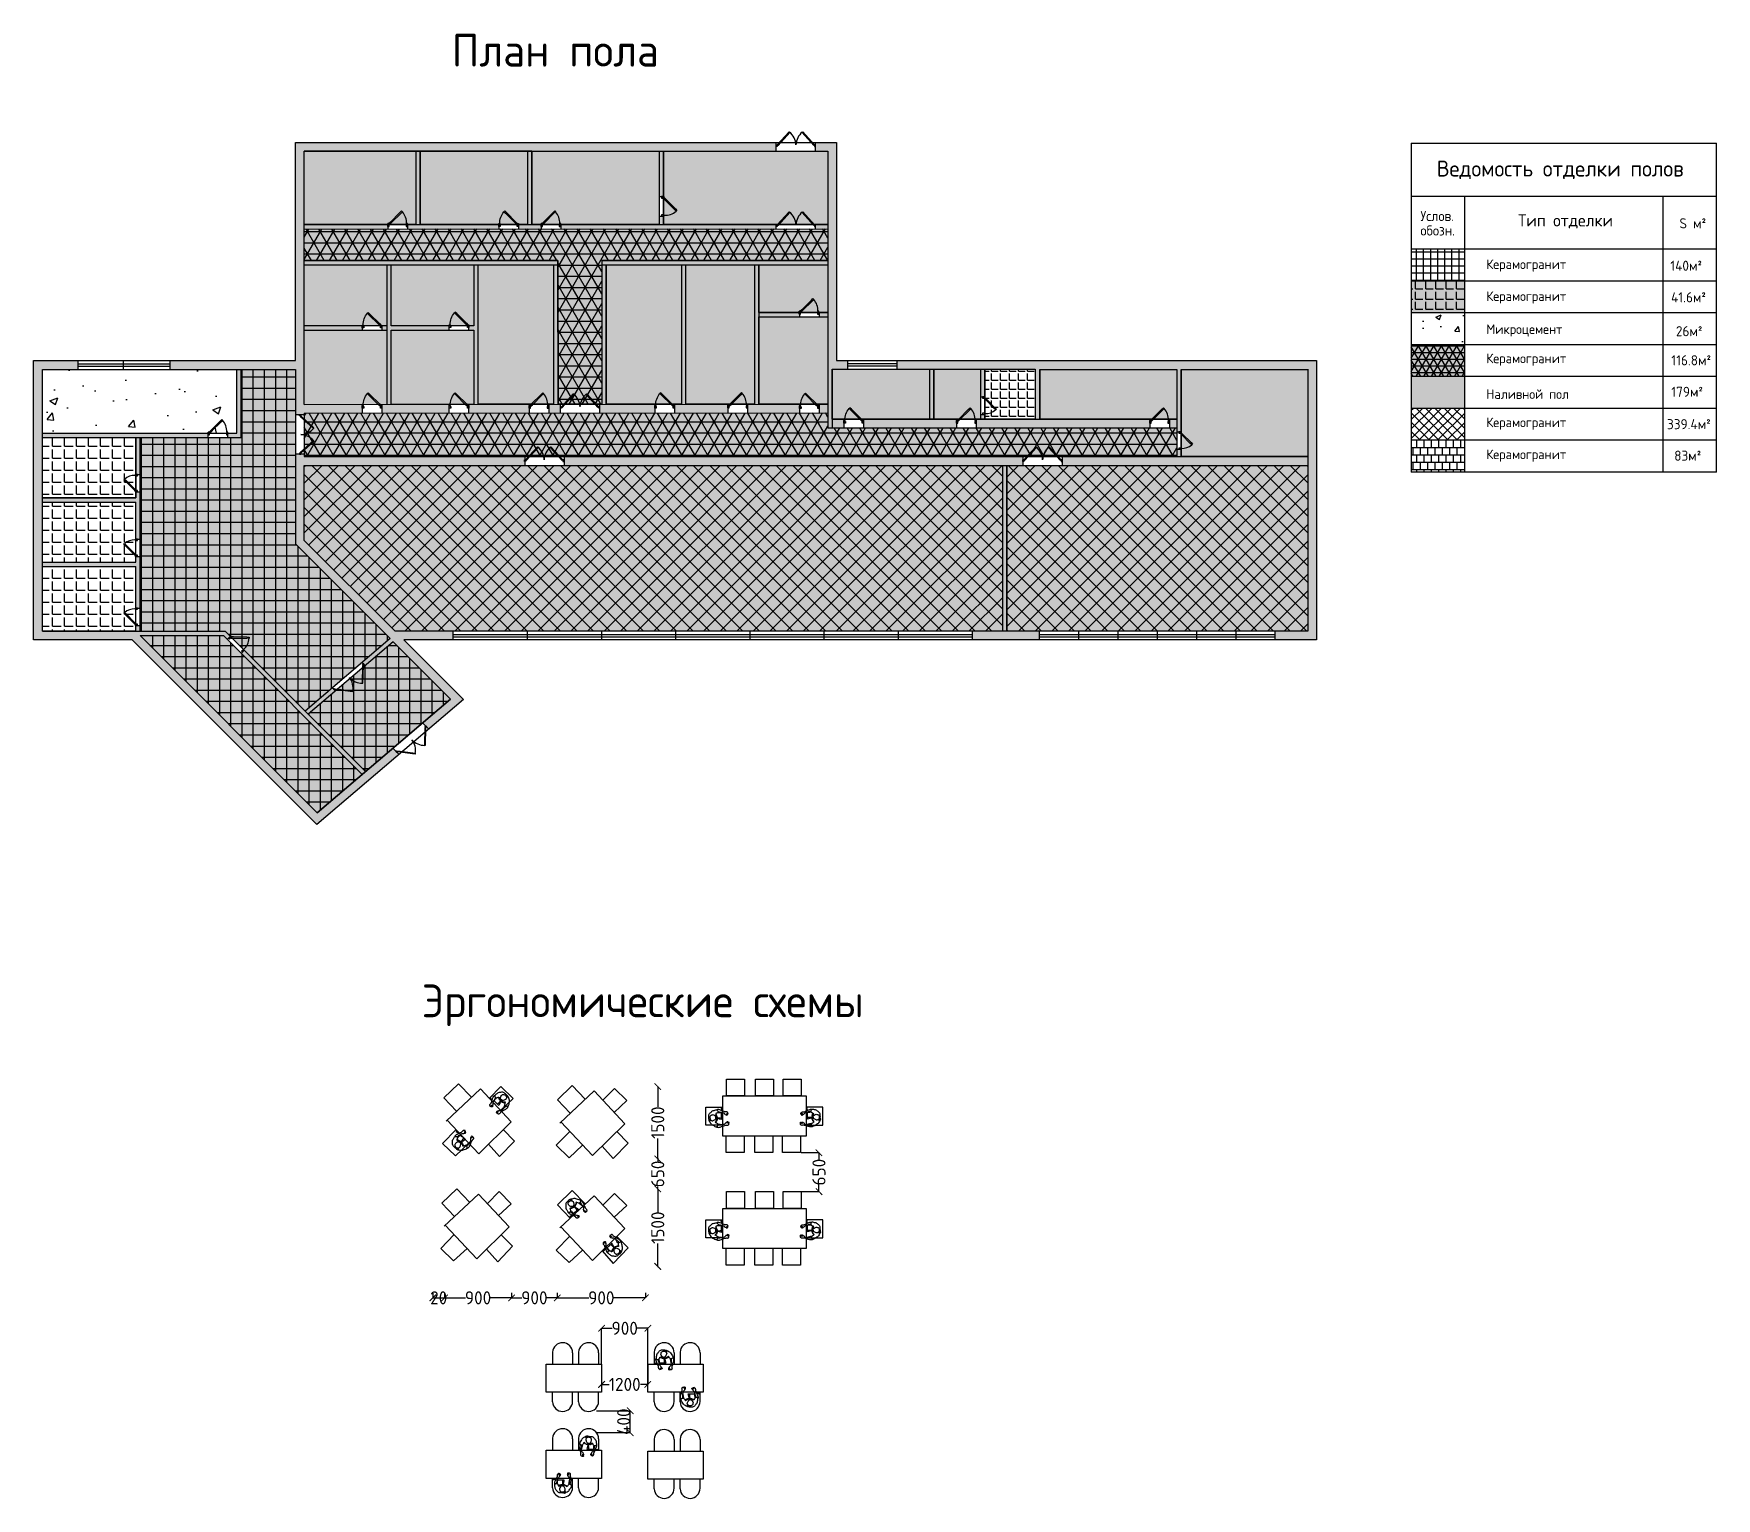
# Model space of a CAD drawing. Header units: millimetres. Extents: x 1 to 862718, y -200795 to 126771.
# Drawn here: x 600832 to 677954, y -186717 to -119602 of the extents above; entities that cross this region are included whole.
import ezdxf

# ---------------------------------------------------------------- set-up
doc = ezdxf.new("R2010")
doc.units = ezdxf.units.MM
doc.header["$MEASUREMENT"] = 0
doc.layers.add('freecads.com', color=7, linetype='Continuous')
doc.styles.get("Standard").update_dxf_attribs({"font": 'GOST Common.ttf'})
doc.dimstyles.new('GOST', dxfattribs={"dimtxt": 600, "dimasz": 300, "dimexe": 0.18, "dimexo": 0.0625, "dimgap": 0.09, "dimtad": 0, "dimdec": 0, "dimzin": 0, "dimdsep": 46, "dimtxsty": 'Standard', "dimblk": 'ARCHTICK', "dimcen": 0.09, "dimadec": 0, "dimazin": 0, "dimtfac": 1, "dimtdec": 0, "dimtofl": 0, "dimtmove": 0, "dimatfit": 3, "dimldrblk": 'ARCHTICK', "dimfxl": 1, "dimtolj": 1, "dimtzin": 0, "dimarcsym": 0})

msp = doc.modelspace()

# ---------------------------------------------------------------- texts
at = {"color": 7}
for s, height, p in [('Ведомость отделки полов', 729.365, (665141.5, -126148.5)), ('Услов.', 461.93, (664390.8, -128190.2)), ('Тип отделки', 559.18, (668867.5, -128436)), ('обозн.', 461.93, (664390.8, -128852.8)), ('S м²', 461.93, (676261.5, -128523.5)), ('Керамогранит', 437.619, (667410, -130387.5)), ('140м²', 461.93, (675845.5, -130466.8)), ('Керамогранит', 437.619, (667410, -131850)), ('41.6м²', 461.93, (675880.5, -131912.1)), ('Микроцемент', 437.619, (667410, -133362.5)), ('26м²', 461.93, (676099.9, -133465.7)), ('Керамогранит', 437.619, (667410, -134701.5)), ('116.8м²', 461.93, (675890.5, -134799.3)), ('Наливной пол', 437.619, (667410, -136338.5)), ('179м²', 461.93, (675890.5, -136244.8)), ('Керамогранит', 437.619, (667410, -137633)), ('339.4м²', 461.93, (675692.5, -137726.8)), ('Керамогранит', 437.619, (667410, -139099)), ('83м²', 461.93, (676022.5, -139170.8))]:
    msp.add_text(s, height=height, dxfattribs=at).set_placement(p)
at = {"char_height": 1500, "attachment_point": 1}
for s, width, insert in [('План пола', 9269.5, (619994.5, -119611.5)), ('Эргономические схемы', 20645, (618618.5, -163172))]:
    msp.add_mtext_dynamic_manual_height_columns(s, width=width, gutter_width=1, heights=[0], dxfattribs=dict(at, insert=insert))

# ---------------------------------------------------------------- blocks, each defined once
blk = doc.blocks.new('_ArchTick')
at = {"color": 0, "linetype": 'ByBlock', "const_width": 0.15}
blk.add_lwpolyline([(-0.5, -0.5), (0.5, 0.5)], dxfattribs=at)
blk = doc.blocks.new('*D141')
at = {"color": 0, "lineweight": -2, "transparency": 16777216}
for p, q in [((626629, -182705), (628175, -182705)), ((628175, -183706), (628175, -182705)), ((626629, -183706), (628175, -183706))]:
    blk.add_line(p, q, dxfattribs=at)
at = {"layer": 'Defpoints', "color": 0, "transparency": 16777216}
for p in [(626629, -182705), (628175, -182705), (626629, -183706)]:
    blk.add_point(p, dxfattribs=at)
at = {"color": 0, "lineweight": -2, "transparency": 16777216, "xscale": 300, "yscale": 300, "zscale": 300}
for p, rotation in [((628175, -182705), 90), ((628175, -183706), 270)]:
    blk.add_blockref('_ArchTick', p, dxfattribs=dict(at, rotation=rotation))
at = {"color": 0, "transparency": 16777216, "insert": (627874, -183206), "char_height": 600, "attachment_point": 5, "rotation": 90}
blk.add_mtext('\\A1;{\\fGOST Common|b0|i0|c238|p34;400}', dxfattribs=at)
blk = doc.blocks.new('*D142')
at = {"color": 0, "lineweight": -2, "transparency": 16777216}
for p, q in [((626862, -180574.0625), (626862, -181496.68)), ((628981.5, -180574.0625), (628981.5, -181496.68)), ((626862, -181496.5), (627201.66, -181496.5)), ((628981.5, -181496.5), (628641.84, -181496.5))]:
    blk.add_line(p, q, dxfattribs=at)
at = {"layer": 'Defpoints', "color": 0, "transparency": 16777216}
for p in [(626862, -180574), (628981.5, -180574), (628981.5, -181496.5)]:
    blk.add_point(p, dxfattribs=at)
at = {"color": 0, "lineweight": -2, "transparency": 16777216, "xscale": 300, "yscale": 300, "zscale": 300, "rotation": 180}
blk.add_blockref('_ArchTick', (626862, -181496.5), dxfattribs=at)
at = {"color": 0, "lineweight": -2, "transparency": 16777216, "xscale": 300, "yscale": 300, "zscale": 300}
blk.add_blockref('_ArchTick', (628981.5, -181496.5), dxfattribs=at)
at = {"color": 0, "transparency": 16777216, "insert": (627921.75, -181496.5), "char_height": 600, "attachment_point": 5}
blk.add_mtext('\\A1;{\\fGOST Common|b0|i0|c238|p34;1200}', dxfattribs=at)
blk = doc.blocks.new('*D143')
at = {"color": 0, "lineweight": -2, "transparency": 16777216}
for p, q in [((626862, -180573.9375), (626862, -178924.32)), ((626862, -178924.5), (627351.66, -178924.5)), ((628981.5, -178924.5), (628491.84, -178924.5)), ((628981.5, -180573.9375), (628981.5, -178924.32))]:
    blk.add_line(p, q, dxfattribs=at)
at = {"layer": 'Defpoints', "color": 0, "transparency": 16777216}
for p in [(628981.5, -178924.5), (626862, -180574), (628981.5, -180574)]:
    blk.add_point(p, dxfattribs=at)
at = {"color": 0, "lineweight": -2, "transparency": 16777216, "xscale": 300, "yscale": 300, "zscale": 300, "rotation": 180}
blk.add_blockref('_ArchTick', (626862, -178924.5), dxfattribs=at)
at = {"color": 0, "lineweight": -2, "transparency": 16777216, "xscale": 300, "yscale": 300, "zscale": 300}
blk.add_blockref('_ArchTick', (628981.5, -178924.5), dxfattribs=at)
at = {"color": 0, "transparency": 16777216, "insert": (627921.75, -178924.5), "char_height": 600, "attachment_point": 5}
blk.add_mtext('\\A1;{\\fGOST Common|b0|i0|c238|p34;900}', dxfattribs=at)
blk = doc.blocks.new('*D144')
at = {"color": 0, "lineweight": -2, "transparency": 16777216}
for p, q in [((636004.0625, -170877), (636824.68, -170877)), ((636824.5, -170877), (636824.5, -171199.16)), ((636004.0625, -172661.5), (636824.68, -172661.5)), ((636824.5, -172661.5), (636824.5, -172339.34))]:
    blk.add_line(p, q, dxfattribs=at)
at = {"layer": 'Defpoints', "color": 0, "transparency": 16777216}
for p in [(636004, -170877), (636824.5, -170877), (636004, -172661.5)]:
    blk.add_point(p, dxfattribs=at)
at = {"color": 0, "lineweight": -2, "transparency": 16777216, "xscale": 300, "yscale": 300, "zscale": 300}
for p, rotation in [((636824.5, -170877), 90), ((636824.5, -172661.5), 270)]:
    blk.add_blockref('_ArchTick', p, dxfattribs=dict(at, rotation=rotation))
at = {"color": 0, "transparency": 16777216, "insert": (636824.5, -171769.25), "char_height": 600, "attachment_point": 5, "rotation": 90}
blk.add_mtext('\\A1;{\\fGOST Common|b0|i0|c238|p34;650}', dxfattribs=at)
blk = doc.blocks.new('*D145')
at = {"color": 0, "lineweight": -2, "transparency": 16777216}
for p, q in [((619127.5, -177315.0625), (619127.5, -177529.18)), ((619664, -177315.0625), (619664, -177529.18)), ((619127.5, -177529), (619664, -177529))]:
    blk.add_line(p, q, dxfattribs=at)
at = {"layer": 'Defpoints', "color": 0, "transparency": 16777216}
for p in [(619127.5, -177315), (619664, -177315), (619664, -177529)]:
    blk.add_point(p, dxfattribs=at)
at = {"color": 0, "lineweight": -2, "transparency": 16777216, "xscale": 300, "yscale": 300, "zscale": 300, "rotation": 180}
blk.add_blockref('_ArchTick', (619127.5, -177529), dxfattribs=at)
at = {"color": 0, "lineweight": -2, "transparency": 16777216, "xscale": 300, "yscale": 300, "zscale": 300}
blk.add_blockref('_ArchTick', (619664, -177529), dxfattribs=at)
at = {"color": 0, "transparency": 16777216, "insert": (619395.75, -177529), "char_height": 600, "attachment_point": 5}
blk.add_mtext('\\A1;{\\fGOST Common|b0|i0|c238|p34;20}', dxfattribs=at)
blk = doc.blocks.new('*D146')
at = {"color": 0, "lineweight": -2, "transparency": 16777216}
for p, q in [((619664, -177315.0625), (619664, -177529.18)), ((622735.5, -177303.5625), (622735.5, -177529.18)), ((619664, -177529), (620629.66, -177529)), ((622735.5, -177529), (621769.84, -177529))]:
    blk.add_line(p, q, dxfattribs=at)
at = {"layer": 'Defpoints', "color": 0, "transparency": 16777216}
for p in [(619664, -177315), (622735.5, -177303.5), (622735.5, -177529)]:
    blk.add_point(p, dxfattribs=at)
at = {"color": 0, "lineweight": -2, "transparency": 16777216, "xscale": 300, "yscale": 300, "zscale": 300, "rotation": 180}
blk.add_blockref('_ArchTick', (619664, -177529), dxfattribs=at)
at = {"color": 0, "lineweight": -2, "transparency": 16777216, "xscale": 300, "yscale": 300, "zscale": 300}
blk.add_blockref('_ArchTick', (622735.5, -177529), dxfattribs=at)
at = {"color": 0, "transparency": 16777216, "insert": (621199.75, -177529), "char_height": 600, "attachment_point": 5}
blk.add_mtext('\\A1;{\\fGOST Common|b0|i0|c238|p34;900}', dxfattribs=at)
blk = doc.blocks.new('*D147')
at = {"color": 0, "lineweight": -2, "transparency": 16777216}
for p, q in [((622735.5, -177303.5625), (622735.5, -177529.18)), ((624829, -177303.5625), (624829, -177529.18)), ((622735.5, -177529), (623212.16, -177529)), ((624829, -177529), (624352.34, -177529))]:
    blk.add_line(p, q, dxfattribs=at)
at = {"layer": 'Defpoints', "color": 0, "transparency": 16777216}
for p in [(622735.5, -177303.5), (624829, -177303.5), (624829, -177529)]:
    blk.add_point(p, dxfattribs=at)
at = {"color": 0, "lineweight": -2, "transparency": 16777216, "xscale": 300, "yscale": 300, "zscale": 300, "rotation": 180}
blk.add_blockref('_ArchTick', (622735.5, -177529), dxfattribs=at)
at = {"color": 0, "lineweight": -2, "transparency": 16777216, "xscale": 300, "yscale": 300, "zscale": 300}
blk.add_blockref('_ArchTick', (624829, -177529), dxfattribs=at)
at = {"color": 0, "transparency": 16777216, "insert": (623782.25, -177529), "char_height": 600, "attachment_point": 5}
blk.add_mtext('\\A1;{\\fGOST Common|b0|i0|c238|p34;900}', dxfattribs=at)
blk = doc.blocks.new('*D148')
at = {"color": 0, "lineweight": -2, "transparency": 16777216}
for p, q in [((624829, -177303.5625), (624829, -177529.18)), ((628870, -177303.5625), (628870, -177529.18)), ((624829, -177529), (626279.41, -177529)), ((628870, -177529), (627419.59, -177529))]:
    blk.add_line(p, q, dxfattribs=at)
at = {"layer": 'Defpoints', "color": 0, "transparency": 16777216}
for p in [(624829, -177303.5), (628870, -177303.5), (628870, -177529)]:
    blk.add_point(p, dxfattribs=at)
at = {"color": 0, "lineweight": -2, "transparency": 16777216, "xscale": 300, "yscale": 300, "zscale": 300, "rotation": 180}
blk.add_blockref('_ArchTick', (624829, -177529), dxfattribs=at)
at = {"color": 0, "lineweight": -2, "transparency": 16777216, "xscale": 300, "yscale": 300, "zscale": 300}
blk.add_blockref('_ArchTick', (628870, -177529), dxfattribs=at)
at = {"color": 0, "transparency": 16777216, "insert": (626849.5, -177529), "char_height": 600, "attachment_point": 5}
blk.add_mtext('\\A1;{\\fGOST Common|b0|i0|c238|p34;900}', dxfattribs=at)
blk = doc.blocks.new('*D149')
at = {"color": 0, "lineweight": -2, "transparency": 16777216}
for p, q in [((629426.0625, -172543), (629436.18, -172543)), ((629436, -172543), (629436, -173596.41)), ((629436, -176090), (629436, -175036.59)), ((629426.0625, -176090), (629436.18, -176090))]:
    blk.add_line(p, q, dxfattribs=at)
at = {"layer": 'Defpoints', "color": 0, "transparency": 16777216}
for p in [(629426, -172543), (629436, -172543), (629426, -176090)]:
    blk.add_point(p, dxfattribs=at)
at = {"color": 0, "lineweight": -2, "transparency": 16777216, "xscale": 300, "yscale": 300, "zscale": 300}
for p, rotation in [((629436, -172543), 90), ((629436, -176090), 270)]:
    blk.add_blockref('_ArchTick', p, dxfattribs=dict(at, rotation=rotation))
at = {"color": 0, "transparency": 16777216, "insert": (629436, -174316.5), "char_height": 600, "attachment_point": 5, "rotation": 90}
blk.add_mtext('\\A1;{\\fGOST Common|b0|i0|c238|p34;1500}', dxfattribs=at)
blk = doc.blocks.new('*D150')
at = {"color": 0, "lineweight": -2, "transparency": 16777216}
for p, q in [((629471.4375, -171161.5), (629435.82, -171161.5)), ((629436, -171161.5), (629436, -171282.16)), ((629426.0625, -172543), (629436.18, -172543)), ((629436, -172543), (629436, -172422.34))]:
    blk.add_line(p, q, dxfattribs=at)
at = {"layer": 'Defpoints', "color": 0, "transparency": 16777216}
for p in [(629436, -171161.5), (629471.5, -171161.5), (629426, -172543)]:
    blk.add_point(p, dxfattribs=at)
at = {"color": 0, "lineweight": -2, "transparency": 16777216, "xscale": 300, "yscale": 300, "zscale": 300}
for p, rotation in [((629436, -171161.5), 90), ((629436, -172543), 270)]:
    blk.add_blockref('_ArchTick', p, dxfattribs=dict(at, rotation=rotation))
at = {"color": 0, "transparency": 16777216, "insert": (629436, -171852.25), "char_height": 600, "attachment_point": 5, "rotation": 90}
blk.add_mtext('\\A1;{\\fGOST Common|b0|i0|c238|p34;650}', dxfattribs=at)
blk = doc.blocks.new('*D151')
at = {"color": 0, "lineweight": -2, "transparency": 16777216}
for p, q in [((629423.5625, -167844), (629436.18, -167844)), ((629436, -167844), (629436, -168782.66)), ((629436, -171161.5), (629436, -170222.84)), ((629471.4375, -171161.5), (629435.82, -171161.5))]:
    blk.add_line(p, q, dxfattribs=at)
at = {"layer": 'Defpoints', "color": 0, "transparency": 16777216}
for p in [(629423.5, -167844), (629436, -167844), (629471.5, -171161.5)]:
    blk.add_point(p, dxfattribs=at)
at = {"color": 0, "lineweight": -2, "transparency": 16777216, "xscale": 300, "yscale": 300, "zscale": 300}
for p, rotation in [((629436, -167844), 90), ((629436, -171161.5), 270)]:
    blk.add_blockref('_ArchTick', p, dxfattribs=dict(at, rotation=rotation))
at = {"color": 0, "transparency": 16777216, "insert": (629436, -169502.75), "char_height": 600, "attachment_point": 5, "rotation": 90}
blk.add_mtext('\\A1;{\\fGOST Common|b0|i0|c238|p34;1500}', dxfattribs=at)
blk = doc.blocks.new('people')
at = {"layer": 'freecads.com'}
for points in [[(629846, -180088), (629793, -180045), (629762, -180026), (629682, -180029), (629623, -180030), (629525, -180086), (629485, -180140), (629449, -180183), (629438, -180252), (629424, -180312), (629422, -180356)], [(629774, -180299), (629806, -180239), (629829, -180189), (629834, -180159), (629821, -180119), (629795, -180088), (629720, -180066), (629675, -180074), (629628, -180109), (629619, -180136), (629612, -180184), (629644, -180259), (629668, -180286), (629705, -180306), (629738, -180294), (629774, -180299)], [(629762, -180026), (629809, -180025), (629873, -180055), (629943, -180093), (629985, -180134), (630026, -180203), (630076, -180284), (630066, -180326), (630052, -180344), (630002, -180362), (629971, -180362)], [(629510, -180398), (629505, -180418), (629514, -180476), (629529, -180529), (629553, -180602), (629597, -180649), (629635, -180701), (629649, -180727), (629655, -180742), (629649, -180748), (629634, -180743), (629620, -180716), (629608, -180710), (629596, -180730), (629602, -180748), (629618, -180750), (629626, -180747), (629632, -180753), (629620, -180766), (629602, -180771), (629590, -180778), (629580, -180784), (629562, -180770), (629545, -180769), (629539, -180753), (629529, -180744), (629523, -180731), (629520, -180702), (629521, -180666), (629510, -180640), (629476, -180563), (629434, -180475), (629413, -180402), (629415, -180378), (629422, -180356)], [(629422, -180356), (629437, -180373), (629473, -180395), (629498, -180400), (629530, -180386), (629546, -180352), (629562, -180316), (629571, -180302), (629585, -180303)], [(629796, -180529), (629745, -180528), (629648, -180526), (629529, -180529)], [(629533, -180382), (629536, -180442), (629539, -180528)], [(629672, -180346), (629642, -180335), (629613, -180326), (629593, -180321), (629585, -180315), (629585, -180303), (629585, -180295)], [(629585, -180295), (629627, -180305), (629672, -180311)], [(629637, -180745), (629630, -180750)], [(629672, -180311), (629674, -180340), (629672, -180346)], [(629901, -180261), (629858, -180302), (629793, -180333), (629759, -180340), (629728, -180339), (629703, -180339), (629674, -180340)], [(629674, -180340), (629711, -180352), (629770, -180356), (629808, -180341), (629846, -180326), (629879, -180308), (629908, -180273)], [(629755, -180294), (629747, -180311), (629738, -180319), (629728, -180311), (629723, -180300)], [(629745, -180358), (629737, -180438), (629735, -180528)], [(629745, -180358), (629772, -180431), (629796, -180529)], [(629971, -180362), (629938, -180320), (629901, -180261)], [(630076, -180298), (630100, -180345), (630102, -180401), (630099, -180442), (630064, -180546), (630043, -180635), (630035, -180690), (630040, -180734), (630030, -180770), (630018, -180783), (630009, -180785), (630003, -180791), (629985, -180789), (629970, -180796), (629951, -180792), (629942, -180798), (629913, -180782), (629924, -180784), (629940, -180780), (629950, -180761), (629956, -180745), (629953, -180721), (629937, -180731), (629926, -180755), (629915, -180759), (629913, -180734), (629933, -180688), (629957, -180655), (629985, -180639), (630010, -180562), (630019, -180449), (630025, -180393)], [(629971, -180362), (629987, -180448), (630010, -180556)], [(630025, -180393), (630005, -180375), (629988, -180362)]]:
    blk.add_spline(points, degree=3, dxfattribs=at)
for points, knots in [([(629393, -180544), (629390, -180540), (629383, -180530), (629356, -180530), (629351, -180555), (629349, -180570), (629348, -180574)], [0, 0, 0, 0, 14.272691, 34.507031, 64.386492, 76.904277, 76.904277, 76.904277, 76.904277]), ([(629420, -180547), (629412, -180545), (629398, -180541), (629374, -180549), (629372, -180565), (629372, -180574)], [0, 0, 0, 0, 23.491486, 42.695894, 67.902839, 67.902839, 67.902839, 67.902839]), ([(629417, -180574), (629417, -180559), (629418, -180534), (629445, -180540), (629456, -180538), (629464, -180537)], [289.881284, 289.881284, 289.881284, 289.881284, 328.13494, 340.191247, 364.043065, 364.043065, 364.043065, 364.043065])]:
    blk.add_open_spline(points, degree=3, knots=knots, dxfattribs=at)
blk = doc.blocks.new('A$C7C735C75')
for p, q in [((0, 0), (0, 38)), ((0, 38), (25, 38)), ((25, 0), (0, 0)), ((328, 370), (25, 38)), ((25, 38), (43, 21)), ((25, 38), (25, 0)), ((43, 21), (346, 354)), ((346, 354), (328, 370)), ((654, 354), (672, 370)), ((957, 21), (654, 354)), ((672, 370), (975, 38)), ((975, 38), (957, 21)), ((975, 38), (975, 0)), ((1000, 38), (975, 38)), ((975, 0), (1000, 0)), ((1000, 0), (1000, 38))]:
    blk.add_line(p, q)
for centre, start, end in [((60, 21), 2.2071, 50.923), ((940, 21), 129.077, 177.7929)]:
    blk.add_arc(centre, 441, start, end)
blk = doc.blocks.new('door')
for p, q in [((156873, 58161), (156435, 57726)), ((156472, 57689), (156910, 58124)), ((156873, 58161), (156946, 58233)), ((156983, 58197), (156910, 58124)), ((156946, 58233), (156983, 58197)), ((156317, 57525), (156317, 57653)), ((156317, 57653), (156317, 57525)), ((156435, 57726), (156362, 57653)), ((156362, 57653), (156399, 57617)), ((156399, 57617), (156472, 57689)), ((157217, 57525), (157217, 57653)), ((157217, 57525), (157217, 57653))]:
    blk.add_line(p, q)
for points in [[(156362, 57653), (156317, 57653), (156317, 57525), (156382, 57525), (156382, 57589), (156382, 57602), (156362, 57602)], [(157172, 57653), (157172, 57602), (157153, 57602), (157153, 57589), (157153, 57525), (157217, 57525), (157217, 57653)]]:
    blk.add_lwpolyline(points, close=True)
blk.add_arc((156410, 57690), 763, 357.23132, 41.49368)

# ---------------------------------------------------------------- dimensions: what is measured, and where the dimension line sits
at = {"color": 18, "true_color": 0x000000}
for base, p1, p2, text, picture, middle in [((629436, -167844), (629471.5, -171161.5), (629423.5, -167844), '{\\fGOST Common|b0|i0|c238|p34;1500}', '*D151', (629436, -169502.8)), ((629436, -171161.5), (629426, -172543), (629471.5, -171161.5), '{\\fGOST Common|b0|i0|c238|p34;650}', '*D150', (629436, -171852.3))]:
    dim = msp.add_linear_dim(base=base, p1=p1, p2=p2, angle=90, text=text, dimstyle='GOST', override={"dimtmove": 1}, dxfattribs=at)
    dim.commit()
    dim.dimension.update_dxf_attribs({"geometry": picture, "text_midpoint": middle})
for base, p1, p2, text, picture, middle in [((636824.5, -170877), (636004, -172661.5), (636004, -170877), '{\\fGOST Common|b0|i0|c238|p34;650}', '*D144', (636824.5, -171769.3)), ((629436, -172543), (629426, -176090), (629426, -172543), '{\\fGOST Common|b0|i0|c238|p34;1500}', '*D149', (629436, -174316.5))]:
    dim = msp.add_linear_dim(base=base, p1=p1, p2=p2, angle=90, text=text, dimstyle='GOST', dxfattribs=at)
    dim.commit()
    dim.dimension.update_dxf_attribs({"geometry": picture, "text_midpoint": middle})
dim = msp.add_linear_dim(base=(619664, -177529), p1=(619127.5, -177315), p2=(619664, -177315), text='{\\fGOST Common|b0|i0|c238|p34;20}', dimstyle='GOST', dxfattribs=at)
dim.commit()
dim.dimension.update_dxf_attribs({"geometry": '*D145', "text_midpoint": (619395.8, -177529), "dimtype": 160})
for base, p1, p2, picture, middle in [((622735.5, -177529), (619664, -177315), (622735.5, -177303.5), '*D146', (621199.8, -177529)), ((624829, -177529), (622735.5, -177303.5), (624829, -177303.5), '*D147', (623782.2, -177529)), ((628870, -177529), (624829, -177303.5), (628870, -177303.5), '*D148', (626849.5, -177529))]:
    dim = msp.add_linear_dim(base=base, p1=p1, p2=p2, text='{\\fGOST Common|b0|i0|c238|p34;900}', dimstyle='GOST', override={"dimtmove": 1}, dxfattribs=at)
    dim.commit()
    dim.dimension.update_dxf_attribs({"geometry": picture, "text_midpoint": middle})
for base, text, picture, middle in [((628981.5, -178924.5), '{\\fGOST Common|b0|i0|c238|p34;900}', '*D143', (627921.8, -178924.5)), ((628981.5, -181496.5), '{\\fGOST Common|b0|i0|c238|p34;1200}', '*D142', (627921.8, -181496.5))]:
    dim = msp.add_linear_dim(base=base, p1=(626862, -180574), p2=(628981.5, -180574), text=text, dimstyle='GOST', dxfattribs=at)
    dim.commit()
    dim.dimension.update_dxf_attribs({"geometry": picture, "text_midpoint": middle})
dim = msp.add_linear_dim(base=(628174.5, -182705), p1=(626629.3, -183706.2), p2=(626629.3, -182705), angle=90, text='{\\fGOST Common|b0|i0|c238|p34;400}', dimstyle='GOST', override={"dimtad": 3}, dxfattribs=at)
dim.commit()
dim.dimension.update_dxf_attribs({"geometry": '*D141', "text_midpoint": (628174.5, -183205.6), "dimtype": 160})

# ---------------------------------------------------------------- hatches: boundary and pattern name
at = {"true_color": 0x636466}
h = msp.add_hatch(color=251, dxfattribs=at)
h.dxf.hatch_style = 1
h.paths.add_polyline_path([(659632, -134577.1), (640395, -134579.8), (640395, -134979.8), (659232, -134977.1), (659232, -146984), (657723.5, -146984), (657723.5, -147384), (659632, -147384)])
h.paths.add_polyline_path([(659232, -138984), (647972.5, -138984), (647972.5, -139384), (659232, -139384)], flags=17)
h.paths.add_polyline_path([(653432, -134978), (653232, -134978), (653232, -137848), (653432, -137848)], flags=17)
h.paths.add_polyline_path([(653232, -137270.5), (652883.5, -137270.5), (652883.5, -137670.5), (653232, -137670.5)], flags=17)
h.paths.add_polyline_path([(653432, -138648), (653232, -138648), (653232, -138984), (653432, -138984)], flags=17)
h.paths.add_polyline_path([(602863.5, -134584), (600832, -134584), (600832, -147384), (605350.6, -147384), (613810.3, -155843.7), (617578.4, -152629.8), (617294.6, -152346.1), (613831.9, -155299.6), (605716.3, -147184), (609529, -147184), (609706.2, -147361.3), (609847.7, -147219.8), (609611.8, -146984), (605516.3, -146984), (605516.3, -146984), (601232, -146984), (601232, -134984), (602863.5, -134984)])
h.paths.add_polyline_path([(613419.4, -150791.6), (610484.1, -147856.2), (610342.6, -147997.7), (615889.5, -153544.5), (616042.2, -153414.3)], flags=17)
h.paths.add_polyline_path([(617309.4, -147463.4), (617167.5, -147321.6), (615888.2, -148416.4), (616029.9, -148558.1)], flags=17)
h.paths.add_polyline_path([(614670.1, -149721.5), (614528.6, -149580.1), (613278.1, -150650.3), (613419.4, -150791.6)], flags=17)
h.paths.add_polyline_path([(617795.7, -147384), (620051, -147384), (620051, -146984), (617395.7, -146984), (613232, -142820.3), (613232, -139384), (623347.4, -139384), (623347.4, -138984), (613232, -138984), (613232, -138874), (612832, -138874), (612832, -142986), (619937.7, -150091.7), (618656.4, -151184.6), (618940.1, -151468.3), (620526.7, -150115)])
h.paths.add_polyline_path([(646172.5, -138984), (645189, -138984), (629455.6, -138984), (625147.4, -138984), (625147.4, -139384), (646172.5, -139384)])
h.paths.add_polyline_path([(645432, -139384), (645232, -139384), (645232, -146984), (645432, -146984)], flags=17)
h.paths.add_polyline_path([(646940.5, -134978.9), (646740.5, -134978.9), (646740.5, -137270.5), (646940.5, -137270.5)], flags=16)
h.paths.add_polyline_path([(637433.6, -134980.2), (637233.6, -134980.3), (637233.6, -137670.5), (637433.6, -137670.5)])
h.paths.add_polyline_path([(637971, -137270.5), (637433.6, -137270.5), (637433.6, -137670.5), (637971, -137670.5)])
h.paths.add_polyline_path([(646923.5, -146984), (643851, -146984), (643851, -147384), (646923.5, -147384)], flags=0)
h.paths.add_polyline_path([(605716.3, -140603), (605516.3, -140603), (605516.3, -140865.5), (601232, -140865.5), (601232, -141065.5), (605516.3, -141065.5), (605516.3, -142762), (605716.3, -142762)], flags=17)
h.paths.add_polyline_path([(605716.3, -143562), (605516.3, -143562), (605516.3, -143824.5), (601232, -143824.5), (601232, -144024.5), (605516.3, -144024.5), (605516.3, -145921.5), (605716.3, -145921.5)], flags=17)
h.paths.add_polyline_path([(605716.3, -138106.5), (605516.3, -138106.5), (605516.3, -139803), (605716.3, -139803)], flags=17)
h.paths.add_polyline_path([(608829, -137906.5), (601232, -137906.5), (601232, -138106.5), (605516.3, -138106.5), (605716.3, -138106.5), (608829, -138106.5)], flags=17)
h.paths.add_polyline_path([(610344.5, -134984), (610144.5, -134984), (610144.5, -137906.5), (609729, -137906.5), (609729, -138106.5), (610344.5, -138106.5)], flags=17)
h.paths.add_polyline_path([(605716.3, -146721.5), (605516.3, -146721.5), (605516.3, -146984), (605716.3, -146984)], flags=17)
h.paths.add_polyline_path([(619882.6, -136587.6), (617220.9, -136587.6), (616793.5, -136587.6), (616793.6, -136987), (619882.6, -136986.5)], flags=17)
h.paths.add_polyline_path([(623538, -136586), (621009.9, -136586.4), (621009.9, -136587.6), (620782.6, -136587.6), (620782.6, -136986.4), (623538.1, -136986)], flags=17)
h.paths.add_polyline_path([(624969, -136585.8), (624438, -136585.8), (624438.1, -136985.8), (624969.1, -136985.8)], flags=17)
h.paths.add_polyline_path([(624864, -129998.5), (613232, -130000.3), (613232, -130200.3), (617020.9, -130200.3), (624864, -130198.5)], flags=17)
h.paths.add_polyline_path([(624864, -130198.5), (624665, -130198.6), (624665, -136585.8), (624865, -136585.8)], flags=17)
h.paths.add_polyline_path([(627066.5, -130198.2), (626865.5, -130198.2), (626866.5, -136585.5), (627066.5, -136585.4)], flags=17)
h.paths.add_polyline_path([(637232.8, -129996.6), (626865.5, -129998.2), (626865.5, -130198.2), (627066.5, -130198.2), (637232.8, -130196.6)], flags=17)
h.paths.add_polyline_path([(630722.1, -130197.6), (630523, -130197.6), (630523, -136584.9), (630723, -136584.9)], flags=17)
h.paths.add_polyline_path([(634073, -130197.1), (633873, -130197.1), (633874, -136584.4), (634074, -136584.3)], flags=17)
h.paths.add_polyline_path([(635938.5, -132371.5), (634073.3, -132371.8), (634073.4, -132571.9), (635938.6, -132571.6)], flags=17)
h.paths.add_polyline_path([(637233.2, -132371.3), (636838.5, -132371.4), (636838.6, -132571.4), (637233.2, -132571.4)], flags=17)
h.paths.add_polyline_path([(637233.6, -136583.8), (636839.1, -136583.9), (636839.2, -136983.9), (637233.6, -136983.8)], flags=17)
h.paths.add_polyline_path([(635939.1, -136584), (633546.5, -136584.4), (633546.5, -136984.4), (635939.2, -136984)], flags=17)
h.paths.add_polyline_path([(632646.5, -136584.6), (630202.5, -136584.9), (630202.6, -136984.9), (632646.5, -136984.6)], flags=17)
h.paths.add_polyline_path([(629302.5, -136585.1), (626769, -136585.5), (626769.1, -136985.5), (629302.6, -136985.1)], flags=17)
h.paths.add_polyline_path([(617220.9, -133184.1), (619882, -133184.1), (619882, -132984.1), (617220.9, -132984.1), (617220.9, -130200.3), (617020.9, -130200.3), (617020.9, -132984.1), (617020.9, -133184.1), (617020.9, -136587), (617220.9, -136587)], flags=17)
h.paths.add_polyline_path([(621209.9, -130199.4), (621009.9, -130199.4), (621009.9, -132984.1), (620782, -132984.1), (620782, -133184.1), (621009.9, -133184.1), (621009.9, -136586.4), (621209.9, -136586.3)], flags=17)
h.paths.add_polyline_path([(617020.9, -132984.1), (616792.9, -132984.1), (616793, -133184.1), (617020.9, -133184.1)], flags=17)
h.paths.add_polyline_path([(615892.9, -132984.1), (613231.9, -132984.1), (613231.9, -133184.1), (615893, -133184.1)], flags=17)
h.paths.add_polyline_path([(617066, -128352.8), (613232, -128353.3), (613232, -128553.3), (617066, -128552.7)], flags=17)
h.paths.add_polyline_path([(622153, -128352.1), (617966, -128352.7), (617966, -128552.6), (622153, -128551.9)], flags=17)
h.paths.add_polyline_path([(618550.8, -124984), (618350.8, -124984), (618351.2, -128352.6), (618551.2, -128352.6)], flags=17)
h.paths.add_polyline_path([(624087, -128351.8), (623053, -128351.9), (623053, -128551.8), (624087, -128551.6)], flags=17)
h.paths.add_polyline_path([(623669.5, -124984), (623469.5, -124984), (623470, -128351.9), (623670, -128351.8)], flags=17)
h.paths.add_polyline_path([(634870.6, -128350.3), (624987, -128351.7), (624987, -128551.5), (634870.6, -128549.9)], flags=17)
h.paths.add_polyline_path([(637232.5, -128349.9), (636670.6, -128350), (636670.6, -128549.7), (637232.6, -128549.6)], flags=17)
h.paths.add_polyline_path([(629706.4, -127969.9), (629506.4, -127969.9), (629506.5, -128351), (629706.5, -128351)], flags=17)
h.paths.add_polyline_path([(629706, -124984), (629506, -124984), (629506.3, -127069.9), (629706.3, -127069.9)], flags=17)
h.paths.add_polyline_path([(621234, -143486.2), (621914, -143486.2), (621914, -142604.4), (621234, -142604.4)], flags=25)
h.paths.add_polyline_path([(624268.5, -138493.2), (624748.5, -138493.2), (624748.5, -137611.4), (624268.5, -137611.4)], flags=9)
h.paths.add_polyline_path([(609160.2, -142766.7), (609640.2, -142766.7), (609640.2, -141884.9), (609160.2, -141884.9)], flags=25)
h.paths.add_polyline_path([(605342.5, -136804.7), (605822.5, -136804.7), (605822.5, -135922.9), (605342.5, -135922.9)], flags=25)
h.paths.add_polyline_path([(603035, -139805.2), (603515, -139805.2), (603515, -138923.4), (603035, -138923.4)], flags=25)
h.paths.add_polyline_path([(603015.5, -145866.7), (603495.5, -145866.7), (603495.5, -144984.9), (603015.5, -144984.9)], flags=24)
h.paths.add_polyline_path([(602964, -142910.2), (603484, -142910.2), (603484, -142028.4), (602964, -142028.4)], flags=25)
h.paths.add_polyline_path([(616456, -150967.2), (616856, -150967.2), (616856, -150085.4), (616456, -150085.4)], flags=25)
h.paths.add_polyline_path([(611232.5, -151586.2), (611712.5, -151586.2), (611712.5, -150704.4), (611232.5, -150704.4)], flags=24)
h.paths.add_polyline_path([(636670, -124584), (636670.1, -124984), (637232, -124984), (637233.6, -134980.3), (637433.6, -134980.2), (638137.8, -134980.1), (638137.8, -134580.1), (637633.5, -134580.2), (637631.9, -124584)])
h.paths.add_polyline_path([(634870.1, -124984), (634870, -124584), (612832.1, -124584), (612830.7, -134584), (607068, -134584), (607068, -134984), (612832, -134984), (612832, -137074), (613232, -137074), (613232, -136987.6), (615893.6, -136987.2), (615893.5, -136587.6), (613231.9, -136587.6), (613231.9, -133184.1), (613232, -124984)])
h.paths.add_polyline_path([(644027.5, -137270.5), (644027.5, -137670.5), (651983.5, -137670.5), (651983.5, -137270.5)])
h.paths.add_polyline_path([(643127.5, -137670.5), (643127.5, -137270.5), (638871, -137270.5), (638871, -137670.5)])
h = msp.add_hatch(color=251, dxfattribs=at)
h.dxf.hatch_style = 1
h.paths.add_polyline_path([(636670, -124584), (636670, -124984), (637232, -124984), (637233.6, -134980.3), (638137.8, -134980.1), (638137.8, -134580.1), (637633.5, -134580.2), (637631.9, -124584)])
at = {"true_color": 0x991b1e}
h = msp.add_hatch(color=244, dxfattribs=at)
h.dxf.hatch_style = 1
h.set_gradient(color1=(199, 200, 202), color2=(206, 204, 230), name='CURVED')
h.paths.add_polyline_path([(613232, -124984), (613232, -128351.4), (618351.2, -128351.4), (618350.8, -124984)])
at = {"true_color": 0xf26722}
h = msp.add_hatch(color=30, dxfattribs=at)
h.dxf.hatch_style = 1
h.set_gradient(color1=(199, 200, 202), color2=(206, 204, 230), name='CURVED')
h.paths.add_polyline_path([(618550.8, -124984), (618551.2, -128352.1), (623470, -128352.1), (623470, -124984)])
h.paths.add_polyline_path([(629506.5, -128351), (629506, -124984), (623669.5, -124984), (623670, -128351)])
h.paths.add_polyline_path([(629706, -124984), (629706.5, -128349.9), (637232.5, -128349.9), (637232.5, -124984)])
at = {"true_color": 0xb5c5ba}
h = msp.add_hatch(color=9, dxfattribs=at)
h.dxf.hatch_style = 1
h.paths.add_polyline_path([(613232, -136987.6), (613232, -138984), (653232, -138984), (653232, -137670.5), (637233.6, -137670.5), (637233.6, -136983.8)])
h.paths.add_polyline_path([(624865, -136585.8), (626866.5, -136585.5), (626865.5, -129998.2), (637232.8, -129996.6), (637232.6, -128549.6), (613231.5, -128553.3), (613232, -130000.3), (624864, -129998.5), (624864, -129998.5)])
at = {"true_color": 0x76937f}
h = msp.add_hatch(dxfattribs=at)
h.set_pattern_fill('NET3', color=252, scale=4100)
h.set_pattern_definition([(0, (0, -9256.5), (0, 512.5), []), (60, (0, -9256.5), (-443.838, 256.25), []), (120, (0, -9256.5), (-443.838, -256.25), [])])
h.paths.add_polyline_path([(626865.5, -129998.2), (637232.8, -129996.6), (637232.6, -128549.6), (613231.5, -128553.3), (613232, -130000.3), (624864, -129998.5), (624864, -129998.5), (624865, -136585.8), (626866.5, -136585.5)])
h.paths.add_polyline_path([(613232, -136987.6), (613232, -138984), (653232, -138984), (653232, -137670.5), (637233.6, -137670.5), (637233.6, -136983.8)])
at = {"true_color": 0x636466, "transparency": 33554653}
h = msp.add_hatch(dxfattribs=at)
h.set_pattern_fill('NET', color=251, scale=2600)
h.set_pattern_definition([(0, (-1387.5, -13566.5), (0, 325), []), (90, (-1387.5, -13566.5), (-325, 2e-14), [])])
h.paths.add_polyline_path([(663974.4, -129477.6), (663974.4, -130936.3), (666405.6, -130936.3), (666405.6, -129477.6)])
at = {"true_color": 0x727430}
h = msp.add_hatch(dxfattribs=at)
h.set_pattern_fill('AR-B88', color=67, scale=56)
h.set_pattern_definition([(0, (0, -9256.5), (0, 448), []), (90, (0, -9256.5), (-224, 448), [448, -448])])
h.paths.add_polyline_path([(617020.9, -132984.1), (617020.9, -130200.3), (613231.9, -130200.3), (613231.9, -132984.1)])
h.paths.add_polyline_path([(637232.8, -130197.1), (634073, -130197.1), (634073.3, -132371.3), (637233.2, -132371.3)])
h.paths.add_polyline_path([(613231.9, -133184.1), (613231.9, -136587.6), (617020.9, -136587.6), (617020.9, -133184.1)])
h.paths.add_polyline_path([(637433.6, -134980.3), (637433.6, -137270.5), (641887, -137270.5), (641887, -134980.3)])
h.paths.add_polyline_path([(642087, -134980.3), (642087, -137270.5), (644225.5, -137270.5), (644225.5, -134980.3)])
h.paths.add_polyline_path([(646940.5, -134984), (646940.5, -137270.5), (653232, -137270.5), (653232, -134984)])
h.paths.add_polyline_path([(653432, -134984), (653432, -138984), (659232, -138984), (659232, -134984)])
at = {"true_color": 0x991b1e}
h = msp.add_hatch(color=244, dxfattribs=at)
h.dxf.hatch_style = 1
h.set_gradient(color1=(199, 200, 202), color2=(206, 204, 230), name='CURVED')
h.paths.add_polyline_path([(630722.1, -130197.8), (630723, -136572.4), (633874, -136572.4), (633873, -130197.8)])
h.paths.add_polyline_path([(634073.4, -132571.9), (634073.4, -136583.8), (637233.6, -136583.8), (637233.6, -132571.9)])
h.paths.add_polyline_path([(630523, -136583.8), (630523, -130197.6), (627066.5, -130198.2), (627066.5, -136583.8)])
h.paths.add_polyline_path([(624665, -136585.8), (624664, -130200.3), (621209.9, -130200.3), (621209.9, -136585.8)])
h.paths.add_polyline_path([(621009.9, -132984.1), (621009.9, -130200.3), (617220.9, -130200.3), (617220.9, -132984.1)])
h.paths.add_polyline_path([(621009.9, -133184.1), (617220.9, -133184.1), (617220.9, -136587), (621009.9, -136586.4)])
at = {"true_color": 0x7aafdf, "transparency": 33554653}
h = msp.add_hatch(color=143, dxfattribs=at)
h.dxf.hatch_style = 1
h.paths.add_polyline_path([(666405.6, -132395), (666405.6, -130936.3), (663974.4, -130936.3), (663974.4, -132395)])
at = {"true_color": 0x105689, "transparency": 33554653}
h = msp.add_hatch(dxfattribs=at)
h.set_pattern_fill('ANGLE', color=146, scale=1701.852553)
h.set_pattern_definition([(0, (492408.85, 65734.64), (0, 468.00945), [340.3705, -127.63894]), (90, (492408.85, 65734.64), (-468.00945, 3e-14), [340.3705, -127.63894])])
h.paths.add_polyline_path([(666405.6, -132395), (666405.6, -130936.3), (663974.4, -130936.3), (663974.4, -132395)])
at = {"true_color": 0x5e67af}
h = msp.add_hatch(dxfattribs=at)
h.set_pattern_fill('AR-CONC', color=165, scale=360)
h.set_pattern_definition([(50, (-1387.5, -13566.5), (2582.1367, -225.908), [270, -2970]), (355, (-1387.5, -13566.5), (-499.505, 2707.892), [216, -2376]), (100.45144, (-1172.3, -13585.3), (2082.632, 2481.984), [229.465, -2524.112]), (46.1842, (-1387.5, -12846.5), (3842.069, -595.87), [405, -4455]), (96.63564, (-1067.3, -12896), (3364.783, 3506.827), [344.197, -3786.17]), (351.18416, (-1387.5, -12846.5), (3364.783, 3506.827), [324, -3564]), (21, (-1027.5, -13026.5), (2148.8654, -1449.428), [270, -2970]), (326, (-1027.5, -13026.5), (875.935, 2610.54), [216, -2376]), (71.45144, (-848.4, -13147.3), (3024.801, 1161.112), [229.465, -2524.112]), (37.5, (-1387.5, -13566.5), (43.7755, 1198.4179), [0, -2347.2, 0, -2412, 0, -2385]), (7.5, (-1387.5, -13566.5), (947.0503, 1419.8822), [0, -1375.2, 0, -2293.2, 0, -909]), (327.5, (-2190.3, -13566.5), (1921.7608, -81.1975), [0, -900, 0, -2808, 0, -3726]), (317.5, (-2550.3, -13566.5), (2099.4702, 360.378), [0, -1170, 0, -1864.8, 0, -2646])])
h.paths.add_polyline_path([(666405.6, -133853.8), (666405.6, -132395), (663974.4, -132395), (663974.4, -133853.8)])
at = {"transparency": 33554653}
h = msp.add_hatch(color=9, dxfattribs=at)
h.dxf.hatch_style = 1
h.paths.add_polyline_path([(663974.4, -133853.8), (663974.4, -135312.5), (666405.6, -135312.5), (666405.6, -133853.8)])
at = {"true_color": 0x76937f, "transparency": 33554653}
h = msp.add_hatch(dxfattribs=at)
h.set_pattern_fill('NET3', color=252, scale=2431.217933)
h.set_pattern_definition([(0, (-1387.5, -13566.5), (0, 303.90224), []), (60, (-1387.5, -13566.5), (-263.18706, 151.95112), []), (120, (-1387.5, -13566.5), (-263.18706, -151.95112), [])])
h.paths.add_polyline_path([(663974.4, -135312.5), (666405.6, -135312.5), (666405.6, -133853.8), (663974.4, -133853.8)])
at = {"true_color": 0x5e67af}
h = msp.add_hatch(dxfattribs=at)
h.set_pattern_fill('AR-CONC', color=165, scale=520)
h.set_pattern_definition([(50, (0, 0), (3729.753, -326.311), [390, -4290]), (355, (0, 0), (-721.507, 3911.4), [312, -3432]), (100.45144, (310.8, -27.2), (3008.246, 3585.088), [331.45, -3645.94]), (46.1842, (0, 1040), (5549.655, -860.7), [585, -6435]), (96.6356, (462.5, 968.3), (4860.24, 5065.417), [497.174, -5468.91]), (351.1842, (0, 1040), (4860.24, 5065.417), [468, -5148]), (21, (520, 780), (3103.917, -2093.618), [390, -4290]), (326, (520, 780), (1265.24, 3770.78), [312, -3432]), (71.45144, (778.7, 605.5), (4369.156, 1677.162), [331.45, -3645.94]), (37.5, (0, 0), (63.2312, 1731.048), [0, -3390.4, 0, -3484, 0, -3445]), (7.5, (0, 0), (1367.9616, 2050.941), [0, -1986.4, 0, -3312.4, 0, -1313]), (327.5, (-1159.6, 0), (2775.8767, -117.2853), [0, -1300, 0, -4056, 0, -5382]), (317.5, (-1679.6, 0), (3032.568, 520.546), [0, -1690, 0, -2693.6, 0, -3822])])
h.paths.add_polyline_path([(610144.5, -137906.5), (610144.5, -134984), (601232, -134984), (601232, -137906.5)])
at = {"true_color": 0xe0e0e0}
h = msp.add_hatch(color=254, dxfattribs=at)
h.dxf.hatch_style = 1
h.paths.add_polyline_path([(612832, -142986), (612832, -134984), (610344.5, -134984), (610344.5, -138106.5), (605716.3, -138106.5), (605716.3, -146984), (609611.8, -146984), (613278.1, -150650.3), (617167.5, -147321.6)])
h.paths.add_polyline_path([(617309.4, -147463.4), (613419.4, -150791.6), (616042.2, -153414.3), (619937.7, -150091.7)])
h.paths.add_polyline_path([(609529, -147184), (605716.3, -147184), (613831.9, -155299.6), (615889.5, -153544.5)])
at = {"true_color": 0x636466}
h = msp.add_hatch(dxfattribs=at)
h.set_pattern_fill('NET', color=251, scale=4100)
h.set_pattern_definition([(0, (0, -9256.5), (0, 512.5), []), (90, (0, -9256.5), (-512.5, 3e-14), [])])
h.paths.add_polyline_path([(612832, -142986), (612832, -134984), (610344.5, -134984), (610344.5, -138106.5), (605716.3, -138106.5), (605716.3, -146984), (609611.8, -146984), (613278.1, -150650.3), (617167.5, -147321.6)])
h.paths.add_polyline_path([(609529, -147184), (605716.3, -147184), (613831.9, -155299.6), (615889.5, -153544.5)])
h.paths.add_polyline_path([(619937.7, -150091.7), (617309.4, -147463.4), (613419.4, -150791.6), (616042.2, -153414.3)])
at = {"true_color": 0x93e085}
h = msp.add_hatch(color=81, dxfattribs=at)
h.dxf.hatch_style = 1
h.paths.add_polyline_path([(637433.6, -134980.3), (646740.5, -134980.3), (646740.5, -134978.9), (637433.6, -134980.2)])
at = {"true_color": 0x636466}
h = msp.add_hatch(color=251, dxfattribs=at)
h.dxf.hatch_style = 1
h.paths.add_polyline_path([(642087, -134980.3), (641887, -134980.3), (641887, -137270.5), (642087, -137270.5)])
h.paths.add_polyline_path([(644225.5, -136250.5), (644425.5, -136250.5), (644425.5, -134980.3), (644225.5, -134980.3)])
h.paths.add_polyline_path([(644425.5, -137050.5), (644225.5, -137050.5), (644225.5, -137270.5), (644425.5, -137270.5)])
at = {"true_color": 0x22346e}
h = msp.add_hatch(dxfattribs=at)
h.set_pattern_fill('ANGLE', color=159, scale=1500)
h.set_pattern_definition([(0, (0, -9256.5), (0, 412.5), [300, -112.5]), (90, (0, -9256.5), (-412.5, 3e-14), [300, -112.5])])
h.paths.add_polyline_path([(644425.5, -137270.5), (646740.5, -137270.5), (646740.5, -134980.3), (644425.5, -134980.3)])
at = {"true_color": 0x000000}
h = msp.add_hatch(color=18, dxfattribs=at)
h.dxf.hatch_style = 1
h.set_gradient(color1=(199, 200, 202), color2=(206, 204, 230), name='INVCYLINDER')
h.paths.add_polyline_path([(666405.6, -136771.5), (666405.6, -135312.5), (663974.4, -135312.5), (663974.4, -136771.5)])
at = {"true_color": 0x5ceb92}
h = msp.add_hatch(color=113, dxfattribs=at)
h.dxf.hatch_style = 1
h.paths.add_polyline_path([(624665, -136585.8), (621209.9, -136585.8), (621209.9, -136586.3)])
at = {"true_color": 0xffffff}
h = msp.add_hatch(dxfattribs=at)
h.set_pattern_fill('ANSI37', scale=2431.217933)
h.set_pattern_definition([(45, (-1387.5, -13566.5), (-214.89134, 214.89134), []), (135, (-1387.5, -13566.5), (-214.89134, -214.89134), [])])
h.paths.add_polyline_path([(663974.4, -136771.5), (663974.4, -138230.5), (666405.6, -138230.5), (666405.6, -136771.5)])
at = {"true_color": 0x22346e}
h = msp.add_hatch(dxfattribs=at)
h.set_pattern_fill('ANGLE', color=159, scale=2000)
h.set_pattern_definition([(0, (0, -9256.5), (0, 550), [400, -150]), (90, (0, -9256.5), (-550, 3e-14), [400, -150])])
h.paths.add_polyline_path([(601232, -140865.5), (605516.3, -140865.5), (605516.3, -138106.5), (601232, -138106.5)])
h.paths.add_polyline_path([(601232, -141065.5), (601232, -143824.5), (605516.3, -143824.5), (605516.3, -141065.5)])
h.paths.add_polyline_path([(601232, -144024.5), (601232, -146984), (605516.3, -146984), (605516.3, -144024.5)])
at = {"true_color": 0x727430}
h = msp.add_hatch(dxfattribs=at)
h.set_pattern_fill('AR-B88', color=67, scale=42)
h.set_pattern_definition([(0, (-1387.5, -13566.5), (0, 336), []), (90, (-1387.5, -13566.5), (-168, 336), [336, -336])])
h.paths.add_polyline_path([(663974.4, -138230.5), (663974.4, -139689.5), (666405.6, -139689.5), (666405.6, -138230.5)])
at = {"true_color": 0xe5bb8b}
h = msp.add_hatch(color=31, dxfattribs=at)
h.dxf.hatch_style = 1
h.paths.add_polyline_path([(613232, -139384), (613232, -142820.3), (617395.7, -146984), (645232, -146984), (645232, -139384)])
h.paths.add_polyline_path([(659232, -146984), (659232, -139384), (645432, -139384), (645432, -146984)])
at = {"true_color": 0xffffff}
h = msp.add_hatch(dxfattribs=at)
h.set_pattern_fill('ANSI37', scale=4300)
h.set_pattern_definition([(45, (0, -9256.5), (-380.0699, 380.0699), []), (135, (0, -9256.5), (-380.0699, -380.0699), [])])
h.paths.add_polyline_path([(613232, -139384), (613232, -142820.3), (617395.7, -146984), (645232, -146984), (645232, -139384)])
h.paths.add_polyline_path([(659232, -146984), (659232, -139384), (645432, -139384), (645432, -146984)])
at = {"true_color": 0x636466}
h = msp.add_hatch(dxfattribs=at)
h.set_pattern_fill('ANSI31', color=251)
h.set_pattern_definition([(45, (0, -133490.50001), (-0.088388347648, 0.088388347648), [])])
h.paths.add_polyline_path([(646923.5, -146984), (643851, -146984), (643851, -147384), (646923.5, -147384)])

# ---------------------------------------------------------------- linework, layer by layer
at = {"color": 18, "true_color": 0x000000}
for p, q in [((634870.1, -124984), (634870, -124584)), ((636670.1, -124984), (636670, -124584)), ((623669.5, -124984), (613232, -124982.6)), ((618350.8, -124983.3), (618351.2, -128351.4)), ((618550.8, -124983.3), (618551.2, -128351.3)), ((623469.5, -124984), (623470, -128352.1)), ((623669.5, -124984), (623670, -128352)), ((629506, -124984), (629506.5, -128351.2)), ((629706, -124984), (629706.5, -128351.2)), ((629506.3, -127069.9), (629706.3, -127069.9)), ((629506.4, -127969.9), (629706.4, -127969.9)), ((613231.5, -128553.3), (637232.6, -128549.6)), ((613231.6, -128353.3), (637232.5, -128349.9)), ((617066, -128352.8), (617066, -128552.7)), ((617966, -128352.7), (617966, -128552.6)), ((622153, -128352.2), (622153, -128551.9)), ((623053, -128352.1), (623053, -128551.8)), ((624087, -128351.8), (624087, -128551.6)), ((624987, -128351.7), (624987, -128551.5)), ((634870.6, -128549.9), (634870.6, -128350.3)), ((636670.6, -128549.7), (636670.6, -128350)), ((613232, -130000.3), (624864, -129998.5)), ((613232, -130200.3), (624864, -130198.5)), ((624664, -130202.1), (624665, -136585.8)), ((624864, -129998.5), (624865, -136585.8)), ((626865.5, -129998.2), (637232.8, -129996.6)), ((626865.5, -129998.2), (626866.5, -136585.5)), ((626865.5, -130198.2), (637232.8, -130196.6)), ((627066.5, -130196.6), (627066.5, -136583.8)), ((630723, -136583.8), (630722.1, -130197.8)), ((633873, -130184.6), (633874, -136572.4)), ((634073, -130184.6), (634074, -136572.3)), ((634073.4, -132371.8), (637233.2, -132371.3)), ((634073.4, -132571.9), (637233.3, -132571.4)), ((635938.5, -132371.5), (635938.6, -132571.6)), ((636838.5, -132371.4), (636838.6, -132571.4)), ((613230.9, -133183.7), (617020.9, -133183.7)), ((615892.9, -132984.1), (615893, -133184.1)), ((616792.9, -132984.1), (616793, -133184.1)), ((617020.9, -132984.1), (617020.9, -133184.1)), ((617020.9, -133183.7), (617021.5, -136587)), ((619882, -133184.1), (619882, -132984.1)), ((620782, -133184.1), (620782, -132984.1)), ((602863.5, -134584), (602863.5, -134984)), ((604955, -134984), (604955, -134584)), ((607068, -134584), (607068, -134984)), ((638137.8, -134580.1), (638137.8, -134972)), ((640395, -134579.8), (640395, -134972)), ((610144.5, -137906.5), (610144.5, -134984)), ((610344.5, -138106.5), (610344.5, -134984)), ((612832, -134984), (612832, -142986)), ((637233.6, -134980.3), (637233.6, -137670.5)), ((637433.6, -134980.3), (637433.6, -137670.5)), ((641887, -134980.3), (641887, -137270.5)), ((642087, -134980.3), (642087, -137270.5)), ((644225.5, -134980.3), (644225.5, -137270.5)), ((644425.5, -134980.3), (644425.5, -137270.5)), ((646740.5, -134984), (646740.5, -137270.5)), ((646940.5, -134984), (646940.5, -137270.5)), ((653232, -134984), (653232, -138984)), ((653432, -134984), (653432, -138984)), ((644225.5, -136250.5), (644425.5, -136250.5)), ((613232, -137074), (612832, -137074)), ((613231.9, -136587.6), (637233.6, -136583.8)), ((613232, -136987.6), (637233.6, -136983.8)), ((613232, -136987.6), (613232, -138984)), ((615893.5, -136587.2), (615893.6, -136987.2)), ((616793.5, -136587), (616793.6, -136987)), ((619882.6, -136986.5), (619882.6, -136586.5)), ((620782.6, -136986.4), (620782.6, -136586.4)), ((621209.9, -136585.8), (621809.9, -136585.8)), ((623538, -136585.9), (623538.1, -136986)), ((624438, -136585.8), (624438.1, -136985.8)), ((624969, -136585.8), (624969.1, -136985.8)), ((626769, -136585.5), (626769.1, -136985.5)), ((627066.5, -136583.8), (627293.5, -136583.8)), ((629302.5, -136583.8), (629302.6, -136985.4)), ((630202.5, -136583.7), (630202.6, -136985.3)), ((632646.5, -136584.6), (632646.5, -136984.6)), ((633546.5, -136584.4), (633546.5, -136984.4)), ((635939.1, -136584), (635939.2, -136984.1)), ((636839.1, -136583.9), (636839.2, -136983.9)), ((637233.6, -136983.8), (637233.6, -137670.5)), ((637433.6, -137270.5), (653232, -137270.5)), ((637971, -137270.5), (637971, -137670.5)), ((638871, -137270.5), (638871, -137670.5)), ((643127.5, -137270.5), (643127.5, -137670.5)), ((644027.5, -137270.5), (644027.5, -137670.5)), ((644225.5, -137050.5), (644425.5, -137050.5)), ((651983.5, -137270.5), (651983.5, -137670.5)), ((652883.5, -137270.5), (652883.5, -137670.5)), ((601232, -137906.5), (610144.5, -137906.5)), ((608829, -138106.5), (608829, -137906.5)), ((609729, -138106.5), (609729, -137906.5)), ((637233.6, -137670.5), (653232, -137670.5)), ((653232, -137848), (653432, -137848)), ((601232, -138106.5), (610344.5, -138106.5)), ((605516.3, -140865.5), (605516.3, -138106.5)), ((605716.3, -146984), (605716.3, -138106.5)), ((653232, -138648), (653432, -138648)), ((653232, -138784), (653233.5, -138784)), ((613232, -138874), (612832, -138874)), ((613232, -138984), (629455.6, -138984)), ((613232, -139384), (659232, -139384)), ((623347.4, -138984), (623347.4, -139384)), ((625147.4, -138984), (625147.4, -139384)), ((629455.6, -138984), (645189, -138984)), ((645189, -138984), (659232, -138984)), ((645232, -139384), (645232, -146984)), ((645432, -139384), (645432, -146984)), ((646172.5, -138984), (646172.5, -139384)), ((647972.5, -138984), (647972.5, -139384)), ((653232, -138984), (653233.6, -138984)), ((653232, -138984), (653233.6, -138984)), ((605516.3, -139803), (605716.3, -139803)), ((601232, -140865.5), (605516.3, -140865.5)), ((601232, -141065.5), (605516.3, -141065.5)), ((605516.3, -140603), (605716.3, -140603)), ((605516.3, -143824.5), (605516.3, -141065.5)), ((605516.3, -142762), (605716.3, -142762)), ((612832, -142986), (617167.5, -147321.6)), ((601232, -143824.5), (605516.3, -143824.5)), ((601232, -144024.5), (605516.3, -144024.5)), ((605516.3, -143562), (605716.3, -143562)), ((605516.3, -146984), (605516.3, -144024.5)), ((605516.3, -145921.5), (605716.3, -145921.5)), ((601232, -146984), (605516.3, -146984)), ((605516.3, -146721.5), (605716.3, -146721.5)), ((605516.3, -146984), (609611.8, -146984)), ((605516.3, -146984), (605716.3, -146984)), ((605716.3, -147184), (613831.9, -155299.6)), ((605716.3, -147184), (609529, -147184)), ((605716.3, -147184), (613831.9, -155299.6)), ((609529, -147184), (615889.5, -153544.5)), ((609611.8, -146984), (616042.2, -153414.3)), ((609706.2, -147361.3), (609847.7, -147219.8)), ((620051, -146984), (620051, -147384)), ((623451, -146984), (623451, -147384)), ((626851, -146984), (626851, -147384)), ((630251, -146984), (630251, -147384)), ((633651, -146984), (633651, -147384)), ((637051, -146984), (637051, -147384)), ((640451, -146984), (640451, -147384)), ((642196.8, -146981.5), (642196.8, -146984)), ((643851, -146984), (643851, -147384)), ((644454, -146981.5), (644454, -146984)), ((646923.5, -146984), (646923.5, -147384)), ((648723.5, -146984), (648723.5, -147384)), ((650523.5, -146984), (650523.5, -147384)), ((652323.5, -146984), (652323.5, -147384)), ((654123.5, -146984), (654123.5, -147384)), ((655923.5, -146984), (655923.5, -147384)), ((657723.5, -146984), (657723.5, -147384)), ((610342.6, -147997.7), (610484.1, -147856.2)), ((617167.5, -147321.6), (613278.1, -150650.3)), ((617309.4, -147463.4), (613419.4, -150791.6)), ((646147.8, -147384), (646147.8, -147385)), ((615888.4, -148416.6), (616029.9, -148558.1)), ((614528.6, -149580.1), (614670.1, -149721.5)), ((619937.7, -150091.7), (613831.9, -155299.6)), ((613831.9, -155299.6), (619937.7, -150091.7)), ((618656.4, -151184.6), (618940.1, -151468.3)), ((617294.6, -152346.1), (617578.4, -152629.8)), ((619626, -168372), (620309.9, -167717.4)), ((620309.9, -167717.4), (620901.2, -168335.1)), ((624835, -168461.5), (625518.9, -167806.9)), ((625518.9, -167806.9), (626110.2, -168424.6)), ((620210.1, -168982.3), (619626, -168372)), ((625419.1, -169071.8), (624835, -168461.5)), ((619539, -173188.5), (620222.9, -172533.9)), ((620222.9, -172533.9), (620814.2, -173151.6)), ((624835, -173266), (625518.9, -172611.4)), ((625518.9, -172611.4), (626110.2, -173229.1)), ((620123.1, -173798.8), (619539, -173188.5)), ((625419.1, -173876.3), (624835, -173266)), ((624615.5, -180024), (624615.5, -180574)), ((625533.5, -180043.5), (625533.5, -180574)), ((625806, -180024), (625806, -180574)), ((626724, -180043.5), (626724, -180574)), ((629268, -180024), (629268, -180574)), ((630186, -180043.5), (630186, -180574)), ((630458.5, -180024), (630458.5, -180574)), ((631376.5, -180043.5), (631376.5, -180574)), ((624615.5, -182296.5), (624615.5, -181859.5)), ((625533.5, -182277), (625533.5, -181859.5)), ((625806, -182296.5), (625806, -181859.5)), ((626724, -182277), (626724, -181859.5)), ((629268, -182296.5), (629268, -181859.5)), ((630186, -182277), (630186, -181859.5)), ((630458.5, -182296.5), (630458.5, -181859.5)), ((631376.5, -182277), (631376.5, -181859.5)), ((624615.5, -183966), (624615.5, -184516)), ((625533.5, -183985.5), (625533.5, -184516)), ((625806, -183966), (625806, -184516)), ((626724, -183985.5), (626724, -184516)), ((629268, -184005), (629268, -184555)), ((630186, -184024.5), (630186, -184555)), ((630458.5, -184005), (630458.5, -184555)), ((631376.5, -184024.5), (631376.5, -184555)), ((624615.5, -186238.5), (624615.5, -185801.5)), ((625533.5, -186219), (625533.5, -185801.5)), ((625806, -186238.5), (625806, -185801.5)), ((626724, -186219), (626724, -185801.5)), ((629268, -186277.5), (629268, -185840.5)), ((630186, -186258), (630186, -185840.5)), ((630458.5, -186277.5), (630458.5, -185840.5)), ((631376.5, -186258), (631376.5, -185840.5))]:
    msp.add_line(p, q, dxfattribs=at)
at = {"color": 7}
for p, q in [((663974.4, -124615.1), (677953.9, -124615.1)), ((663974.4, -124615.1), (663974.4, -139689.5)), ((677953.9, -139689.5), (677953.9, -124615.1)), ((663974.4, -127046.4), (677953.9, -127046.4)), ((663974.4, -127046.4), (663974.4, -127046.4)), ((663974.4, -127046.4), (663974.4, -127046.4)), ((666405.6, -127046.4), (666405.6, -139689.5)), ((675522.7, -139689.5), (675522.7, -127046.4)), ((666405.6, -128262), (666405.6, -128262)), ((677953.9, -129477.6), (663974.4, -129477.6)), ((663974.4, -129477.6), (663974.4, -129477.6)), ((666405.6, -129477.6), (666405.6, -129477.6)), ((677953.9, -130936.3), (663974.4, -130936.3)), ((677953.9, -132395), (663974.4, -132395)), ((677953.9, -133853.8), (663974.4, -133853.8)), ((677953.9, -135312.5), (663974.4, -135312.5)), ((677953.9, -136771.5), (663974.4, -136771.5)), ((677953.9, -138230.5), (663974.4, -138230.5)), ((677953.9, -139689.5), (663974.4, -139689.5))]:
    msp.add_line(p, q, dxfattribs=at)
at = {"color": 152, "true_color": 0x2776bb}
for p, q in [((602863.5, -134734), (607068, -134734)), ((602863.5, -134834), (607068, -134834)), ((638137.8, -134722), (640395, -134722)), ((638137.8, -134822), (640395, -134822)), ((620051, -147134), (643851, -147134)), ((620051, -147234), (643851, -147234)), ((646923.5, -147135), (657723.5, -147135)), ((646923.5, -147235), (657723.5, -147235))]:
    msp.add_line(p, q, dxfattribs=at)
at = {"color": 18, "true_color": 0x000000}
for points in [[(617795.7, -147384), (620526.7, -150115), (613810.3, -155843.7), (605350.6, -147384), (600832, -147384), (600832, -134584), (612830.7, -134584), (612832.1, -124584), (637631.9, -124584), (637633.5, -134580.2), (659632, -134577.1), (659632, -147384)], [(613232, -124982.6), (618351.2, -124982.6), (618351.2, -128351.4), (613232, -128351.4)], [(618550.8, -124983.3), (623470, -124983.3), (623470, -128352.1), (618550.8, -128352.1)], [(618550.8, -124984), (623470, -124984), (623470, -128352.1), (618550.8, -128352.1)], [(623669.5, -124984), (629506.5, -124984), (629506.5, -128351.2), (623669.5, -128351.2)], [(623669.5, -124984), (629506.5, -124984), (629506.5, -128351), (623669.5, -128351)], [(629706, -124984), (637232.5, -124984), (637232.5, -128349.9), (629706, -128349.9)], [(629706, -124984), (637232.5, -124984), (637232.5, -128349.9), (629706, -128349.9)], [(613231.9, -130200.3), (617020.9, -130200.3), (617020.9, -132984.1), (613231.9, -132984.1)], [(617220.9, -130200.3), (621009.9, -130200.3), (621009.9, -132984.1), (617220.9, -132984.1)], [(621209.9, -130200.3), (624665, -130200.3), (624665, -136585.8), (621209.9, -136585.8)], [(621209.9, -130200.3), (624665, -130200.3), (624665, -136585.8), (621209.9, -136585.8)], [(627066.5, -130196.6), (630523, -130196.6), (630523, -136583.8), (627066.5, -136583.8)], [(630722.1, -130197.8), (633874, -130197.8), (633874, -136572.4), (630722.1, -136572.4)], [(634073, -130197.1), (637233.2, -130197.1), (637233.2, -132371.3), (634073, -132371.3)], [(634073.4, -132571.9), (637233.6, -132571.9), (637233.6, -136583.8), (634073.4, -136583.8)], [(617220.9, -133184.1), (621009.9, -133184.1), (621009.9, -136587.6), (617220.9, -136587.6)], [(637433.6, -134980.3), (646740.5, -134980.3), (646740.5, -137270.5), (637433.6, -137270.5)], [(637433.6, -134980.3), (641887, -134980.3), (641887, -137270.5), (637433.6, -137270.5)], [(642087, -134980.3), (644225.5, -134980.3), (644225.5, -137270.5), (642087, -137270.5)], [(644425.5, -134980.3), (646740.5, -134980.3), (646740.5, -137270.5), (644425.5, -137270.5)], [(646940.5, -134984), (653232, -134984), (653232, -137270.5), (646940.5, -137270.5)], [(653432, -134984), (659232, -134984), (659232, -138984), (653432, -138984)], [(601232, -138106.5), (605516.3, -138106.5), (605516.3, -140865.5), (601232, -140865.5)], [(645432, -139384), (659232, -139384), (659232, -146984), (645432, -146984)], [(632591, -167507), (633415, -167507), (633415, -168278.5), (632591, -168278.5)], [(633918, -167507), (634742, -167507), (634742, -168278.5), (633918, -168278.5)], [(635180, -167507), (636004, -167507), (636004, -168278.5), (635180, -168278.5)], [(631632.8, -169621), (631632.8, -168797), (632404.2, -168797), (632404.2, -169621)], [(632414, -168278.5), (636243.5, -168278.5), (636243.5, -170118.5), (632414, -170118.5)], [(637005.2, -169621), (637005.2, -168797), (636233.8, -168797), (636233.8, -169621)], [(632576.5, -170105.5), (633400.5, -170105.5), (633400.5, -170877), (632576.5, -170877)], [(633885, -170105.5), (634709, -170105.5), (634709, -170877), (633885, -170877)], [(635149.5, -170105.5), (635973.5, -170105.5), (635973.5, -170877), (635149.5, -170877)], [(632591, -172661.5), (633415, -172661.5), (633415, -173433), (632591, -173433)], [(633918, -172661.5), (634742, -172661.5), (634742, -173433), (633918, -173433)], [(635180, -172661.5), (636004, -172661.5), (636004, -173433), (635180, -173433)], [(632414, -173433), (636243.5, -173433), (636243.5, -175273), (632414, -175273)], [(631632.8, -174780), (631632.8, -173956), (632404.2, -173956), (632404.2, -174780)], [(637005.2, -174780), (637005.2, -173956), (636233.8, -173956), (636233.8, -174780)], [(632576.5, -175260), (633400.5, -175260), (633400.5, -176031.5), (632576.5, -176031.5)], [(633885, -175260), (634709, -175260), (634709, -176031.5), (633885, -176031.5)], [(635149.5, -175260), (635973.5, -175260), (635973.5, -176031.5), (635149.5, -176031.5)], [(624329, -180574), (626862, -180574), (626862, -181859.5), (624329, -181859.5)], [(628981.5, -180574), (631514.5, -180574), (631514.5, -181859.5), (628981.5, -181859.5)], [(624329, -184516), (626862, -184516), (626862, -185801.5), (624329, -185801.5)], [(628981.5, -184555), (631514.5, -184555), (631514.5, -185840.5), (628981.5, -185840.5)]]:
    msp.add_lwpolyline(points, close=True, dxfattribs=at)
for points in [[(613230.9, -136587.6), (613232, -124984), (637232, -124984), (637233.6, -134980.3)], [(626866.5, -136585.5), (624865, -136585.8), (624864, -129998.5), (613232, -130000.3), (613231.5, -128553.3), (637232.6, -128549.6), (637232.8, -129996.6), (626865.5, -129998.2), (626866.5, -136585.5)], [(621209.9, -136585.8), (621209.9, -130200.3), (624665, -130200.3), (624665, -136585.8), (624438, -136585.8)], [(630523, -130196.6), (630523, -136583.8)], [(605516.3, -146984), (601232, -146984), (601232, -134984), (612832, -134984)], [(659232, -134977.1), (659232, -146984), (617395.7, -146984)], [(613232, -142820.3), (613232, -139384), (645232, -139384), (645232, -146984), (617395.7, -146984), (613232, -142820.3)], [(605516.3, -146984), (605516.3, -146984), (601232, -146984)], [(619937.7, -150091.7), (619937.7, -150091.7), (613831.9, -155299.6), (605716.3, -147184)], [(605716.3, -147184), (609529, -147184), (615889.5, -153544.5), (613831.9, -155299.6), (605716.3, -147184)], [(616042.2, -153414.3), (619937.7, -150091.7), (617309.4, -147463.4), (613419.4, -150791.6), (616042.2, -153414.3)], [(619731.5, -169430.5), (621306.5, -167955.5), (622716, -169460.6), (621230, -170925), (619784.2, -169381.2)], [(621712.9, -168389.4), (622251, -167848), (622806, -168399.6), (622228.7, -168940.2)], [(624940.5, -169520), (626515.5, -168045), (627925, -169550.1), (626439, -171014.5), (624993.2, -169470.7)], [(626921.9, -168478.9), (627460, -167937.5), (628015, -168489.1), (627437.7, -169029.7)], [(620192.1, -169816.8), (619577, -170451.5), (620165.7, -171022), (620781.1, -170445.6)], [(621677.9, -170483.6), (622190.5, -171059), (622869, -170347.5), (622350.2, -169821.1)], [(625401.1, -169906.3), (624786, -170541), (625374.7, -171111.5), (625990.1, -170535.1)], [(626886.9, -170573.1), (627399.5, -171148.5), (628078, -170437), (627559.2, -169910.6)], [(621625.9, -173205.9), (622164, -172664.5), (622719, -173216.1), (622141.7, -173756.7)], [(626921.9, -173283.4), (627460, -172742), (628015, -173293.6), (627437.7, -173834.2)], [(619644.5, -174247), (621219.5, -172772), (622629, -174277.1), (621143, -175741.5), (619697.2, -174197.7)], [(624940.5, -174324.5), (626515.5, -172849.5), (627925, -174354.6), (626439, -175819), (624993.2, -174275.2)], [(620105.1, -174633.3), (619490, -175268), (620078.7, -175838.5), (620694.1, -175262.1)], [(621590.9, -175300.1), (622103.5, -175875.5), (622782, -175164), (622263.2, -174637.6)], [(625401.1, -174710.8), (624786, -175345.5), (625374.7, -175916), (625990.1, -175339.6)], [(626886.9, -175377.6), (627399.5, -175953), (628078, -175241.5), (627559.2, -174715.1)]]:
    msp.add_lwpolyline(points, dxfattribs=at)
for centre, start, end in [((625074.3, -180043.5), 0, 177.566232), ((626264.8, -180043.5), 0, 177.566232), ((629726.8, -180043.5), 0, 177.566232), ((630917.3, -180043.5), 0, 177.566232), ((625074.3, -182277), 182.433768, 0), ((626264.8, -182277), 182.433768, 0), ((629726.8, -182277), 182.433768, 0), ((630917.3, -182277), 182.433768, 0), ((625074.3, -183985.5), 0, 177.566232), ((626264.8, -183985.5), 0, 177.566232), ((629726.8, -184024.5), 0, 177.566232), ((630917.3, -184024.5), 0, 177.566232), ((625074.3, -186219), 182.433768, 0), ((626264.8, -186219), 182.433768, 0), ((629726.8, -186258), 182.433768, 0), ((630917.3, -186258), 182.433768, 0)]:
    msp.add_arc(centre, 459.2, start, end, dxfattribs=at)

# ---------------------------------------------------------------- block references
at = {"xscale": 1.799512586105673, "yscale": 1.799512586105673, "zscale": 1.799512586105673}
for p in [(634870.5, -124765.5), (634871.1, -128431.3), (624973.5, -136767), (623329.4, -139199.2), (646173, -139199.2)]:
    msp.add_blockref('A$C7C735C75', p, dxfattribs=at)
for p, rotation in [((572081.4, 29247.6), 270), ((458551.9, -77449.4), 314.9999999999849)]:
    msp.add_blockref('door', p, dxfattribs=dict(rotation=rotation))
for p in [(460748.6, -185959), (467769.6, -185957.9), (479602.7, -189977.8), (467220.6, -194292.2), (476329.1, -194278.4), (486810.1, -194976.9), (495666.1, -194976.9), (452511.6, -195512.9)]:
    msp.add_blockref('door', p)
at = {"xscale": -1}
for p in [(779370.4, -185958.3), (773110.4, -190609), (777099.4, -190590.5), (773111, -194293.4), (777100, -194292.8), (786520, -194290.8), (793156.6, -194308.8), (795188.4, -194976.9)]:
    msp.add_blockref('door', p, dxfattribs=at)
for name, p, xscale, yscale, zscale, rotation in [('door', (593145.2, 2827), 0.8897077240456379, 0.8897077240456379, 0.8897077240456379, 270), ('A$C7C735C75', (613013.5, -137074.5), 1.799512586105673, 1.799512586105673, 1.799512586105673, 270), ('door', (602241.2, 934.1), 0.8878288692363119, 0.8878288692363119, 0.8878288692363119, 270), ('door', (656507.5, -278941), 0.885003821919751, 0.885003821919751, 0.885003821919751, 90), ('door', (656507.5, -281900), 0.885003821919751, 0.885003821919751, 0.885003821919751, 90), ('door', (656507.5, -285059.5), 0.885003821919751, 0.885003821919751, 0.885003821919751, 90), ('A$C7C735C75', (615940.6, -148468.8), 1.799512586105673, 1.799512586105673, 1.799512586105673, 220.550397337801), ('A$C7C735C75', (618801.3, -151320.2), 1.799512586105673, 1.799512586105673, 1.799512586105673, 220.550397337801)]:
    msp.add_blockref(name, p, dxfattribs=dict(xscale=xscale, yscale=yscale, zscale=zscale, rotation=rotation))
at = {"color": 18, "true_color": 0x000000, "zscale": 1.181842866430625}
for p, xscale, yscale, rotation in [((226398.6, 496810.3), 1.181842866430625, 1.181842866430625, 316.732393098481), ((374838.1, 560867.3), -1.181842866430625, 1.181842866430625, 93.43232300868519), ((850384.1, 574771.4), 1.181842866430625, 1.181842866430625, 269.9434354621051), ((-87929.2, 142001.6), -1.181842866430625, 1.181842866430625, 140.2212806450612), ((-82738.7, -485739.8), 1.181842866430625, 1.181842866430625, 39.77871935493884), ((374838.1, 555695.8), -1.181842866430625, 1.181842866430625, 93.43232300868519), ((850384.1, 569599.9), 1.181842866430625, 1.181842866430625, 269.9434354621051), ((231589.1, -840548.5), -1.181842866430625, 1.181842866430624, 223.2676069015189), ((1375154.3, -395287.8), 1.181842866430625, 1.181842866430625, 180), ((-119165.9, -399234.5), -1.181842866430625, 1.181842866430625, 180)]:
    msp.add_blockref('people', p, dxfattribs=dict(at, xscale=xscale, yscale=yscale, rotation=rotation))
at = {"color": 18, "true_color": 0x000000, "yscale": 1.181842866430625, "zscale": 1.181842866430625}
for p, xscale in [((-114517.9, 32836.7), 1.181842866430625), ((1370506.3, 28890), -1.181842866430625)]:
    msp.add_blockref('people', p, dxfattribs=dict(at, xscale=xscale))

msp.set_redraw_order([(e.dxf.handle, doc.entitydb.next_handle()) for e in msp.query("TEXT MTEXT ATTDEF DIMENSION ARC_DIMENSION")])  # texts and dimensions are drawn at this point

doc.saveas('drawing.dxf')
